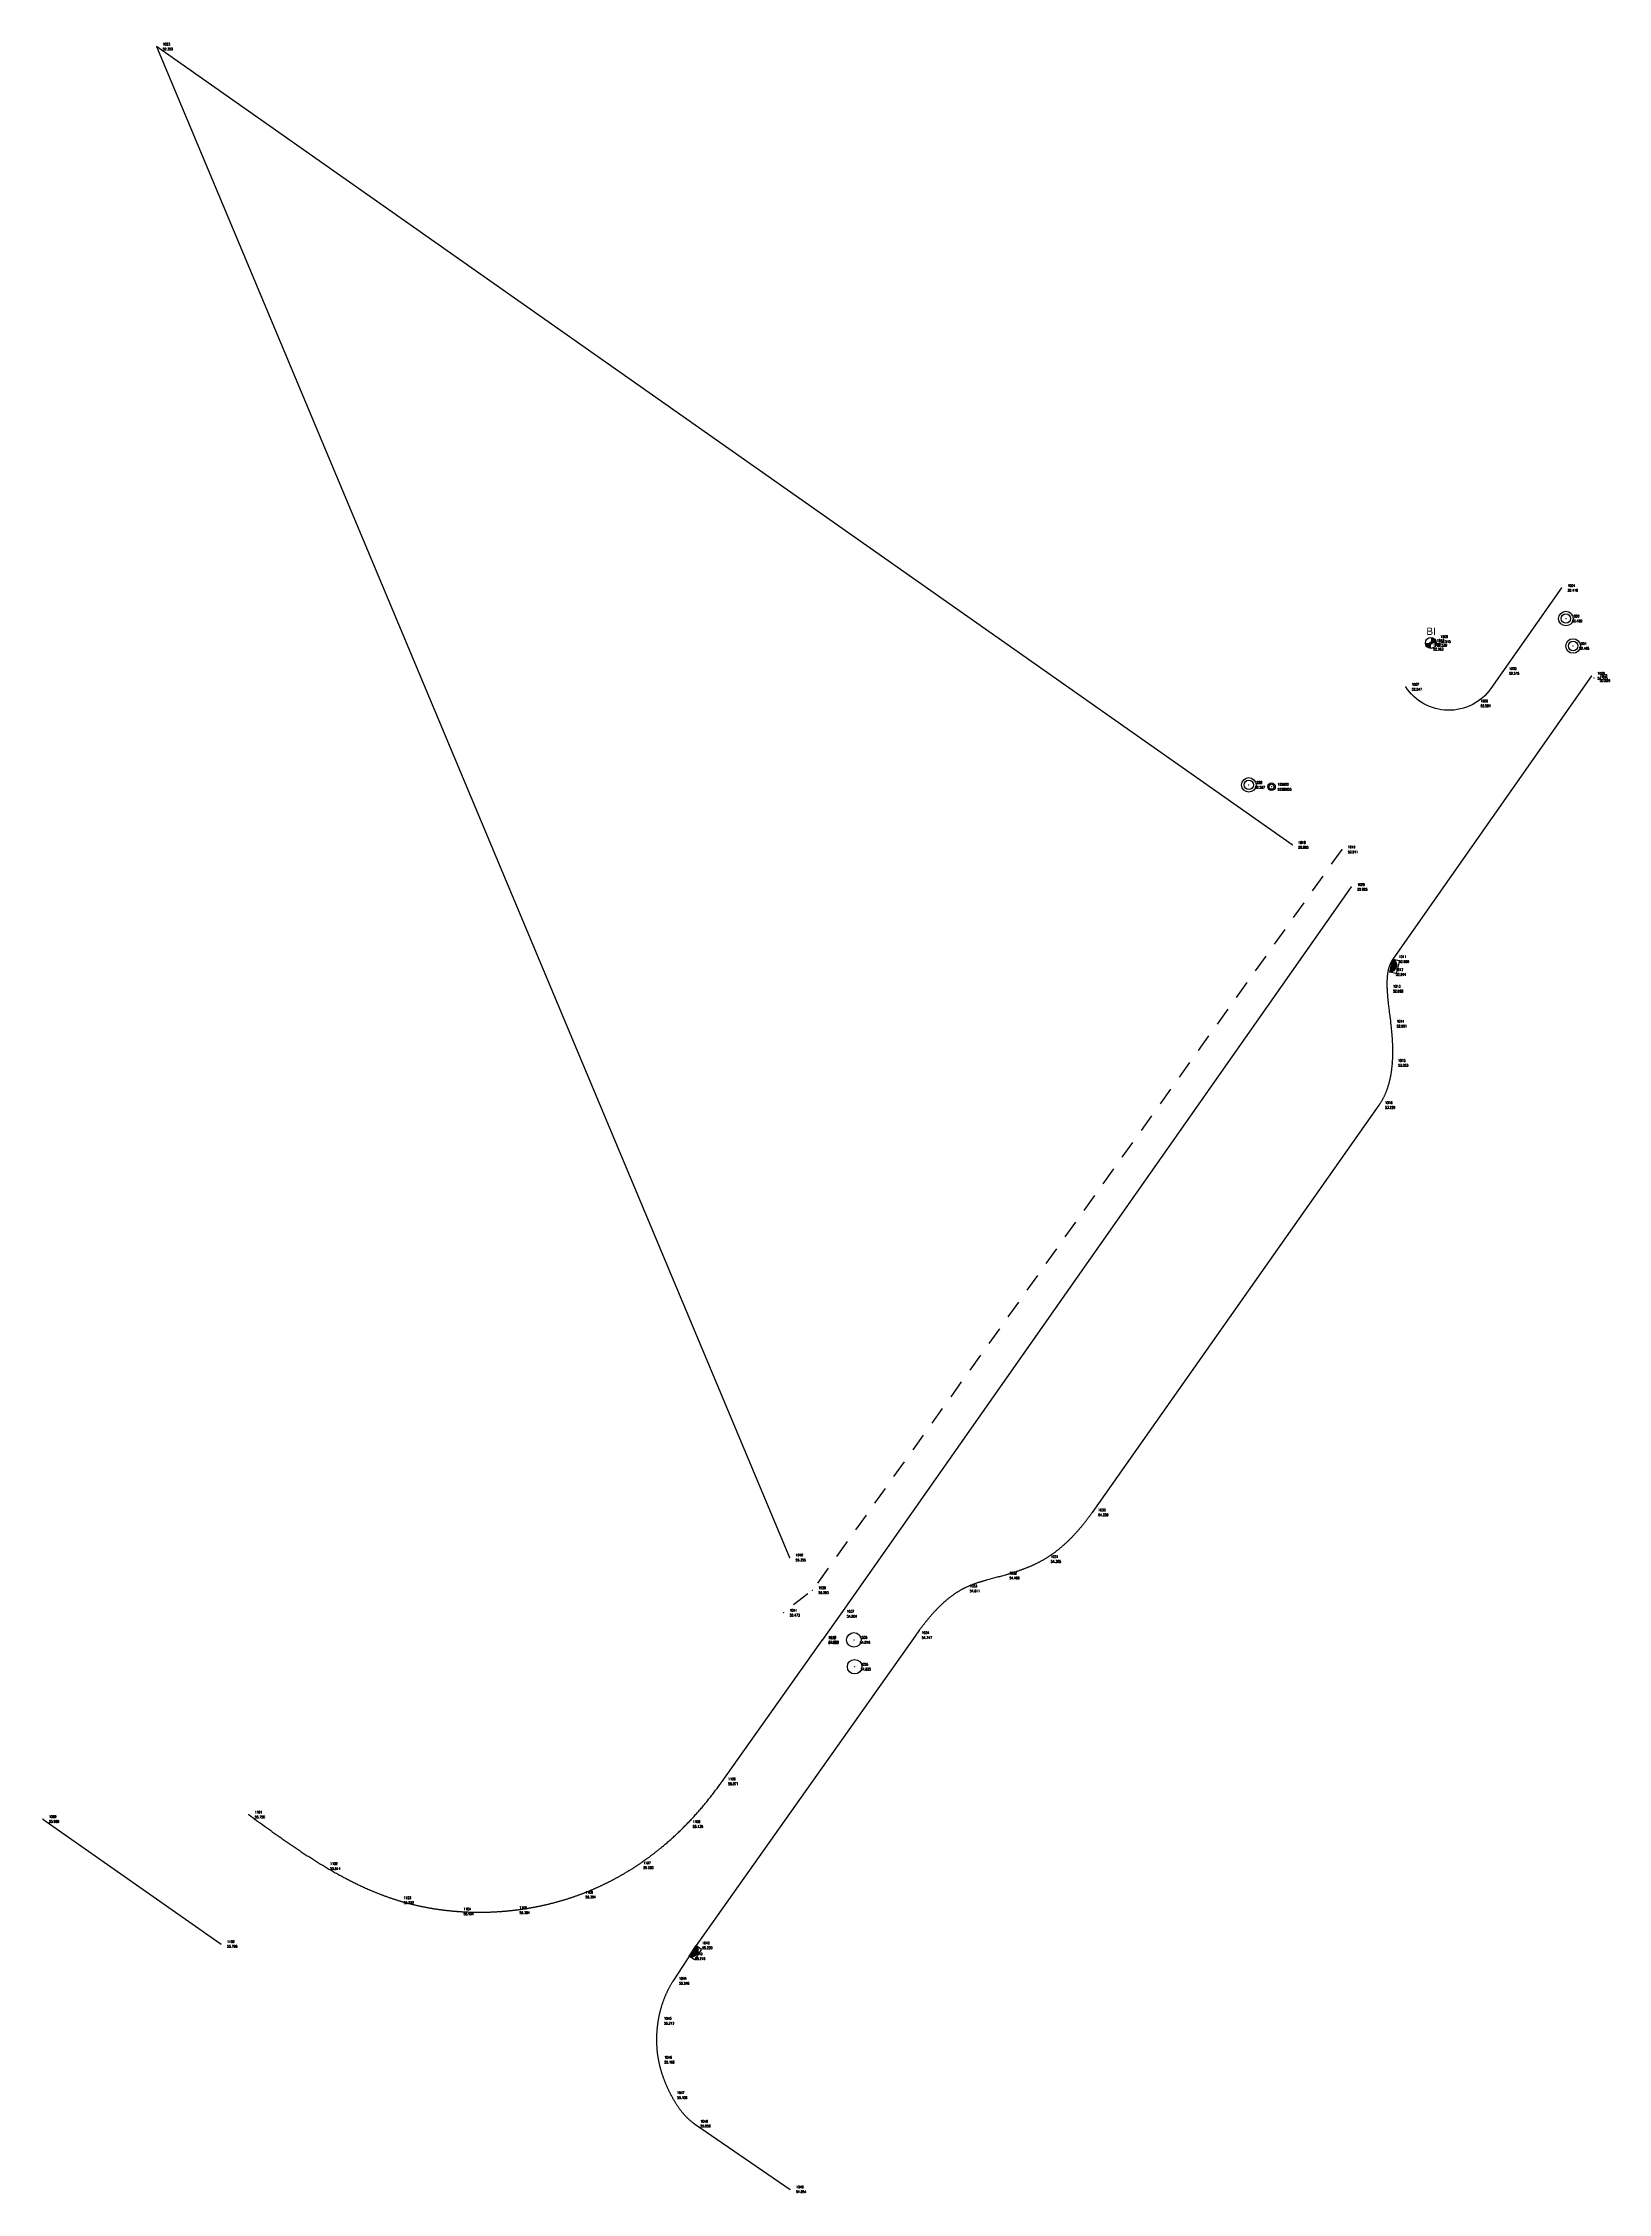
# Model space of a CAD drawing. Header units: millimetres. Extents: x 1351068 to 1351192, y 6240236 to 6240474.
# Drawn here: x 1351127.7 to 1351192.3, y 6240337.6 to 6240426.3 of the extents above; entities that cross this region are included whole.
import ezdxf
from ezdxf.enums import TextEntityAlignment as Align

# ---------------------------------------------------------------- set-up
doc = ezdxf.new("R2010")
doc.units = ezdxf.units.MM
doc.linetypes.add('CACHE', pattern=[9.525, 6.35, -3.175])
doc.linetypes.add('JIS_02_0.7', pattern=[1.35, 0.75, -0.6])
for name, color, linetype, lineweight in [('0_AEPS', 1, 'Continuous', 30), ('0_Bati Dur', 12, 'Continuous', 30), ('0_Bordure', 7, 'Continuous', 30), ('0_Chemin', 252, 'CACHE', 30), ('0_EPLUS', 140, 'Continuous', 30), ('0_EUS', 23, 'Continuous', 30), ('CALQUE_PTTOPO_ALT', 7, 'Continuous', 0), ('CALQUE_PTTOPO_MAT', 7, 'Continuous', 0), ('PTTOPO', 7, 'Continuous', 0)]:
    doc.layers.add(name, color=color, linetype=linetype, lineweight=lineweight)
doc.styles.get("Standard").update_dxf_attribs({"font": 'arial.ttf'})
doc.styles.add('Style-STANDARD', font='STANDARD.shx')

# ---------------------------------------------------------------- blocks, each defined once
blk = doc.blocks.new('PTTOPO')
at = {"layer": 'PTTOPO'}
blk.add_point((0, 0), dxfattribs=at)
at = {"layer": 'CALQUE_PTTOPO_ALT', "style": 'Style-STANDARD', "width": 0.8}
blk.add_attdef('ALT', text='', height=0.1, dxfattribs=at).set_placement((0.25, -0.1), align=Align.MIDDLE_LEFT)
at = {"layer": 'CALQUE_PTTOPO_MAT', "style": 'Style-STANDARD', "width": 0.8}
blk.add_attdef('MAT', text='', height=0.1, dxfattribs=at).set_placement((0.25, 0.1), align=Align.MIDDLE_LEFT)
blk = doc.blocks.new('U013')
at = {"color": 0}
blk.add_line((0, 0), (0, 0), dxfattribs=at)
for radius in [0.3, 0.195]:
    blk.add_circle((0, 0), radius, dxfattribs=at)
blk = doc.blocks.new('A006')
at = {"color": 0, "const_width": 0.225}
for points in [[(0.000034, -0.1125, -0.414214), (-0.1125, -0.000034, 0.173621)], [(-0.000034, 0.1125, -0.414214), (0.1125, 0.000034, 0.173621)]]:
    blk.add_lwpolyline(points, format="xyb", dxfattribs=at)
at = {"color": 0}
for radius in [0.225, 0.048726]:
    blk.add_circle((0, 0), radius, dxfattribs=at)
blk.add_text('BI', height=0.3, dxfattribs=at).set_placement((-0.185992, 0.33107))
blk = doc.blocks.new('W006')
at = {"color": 0}
for p, q in [((-0.295624, 0.017132), (-0.084632, 0.228124)), ((-0.290306, 0), (-0.055323, 0.234982)), ((-0.28342, 0.051787), (-0.119287, 0.21592)), ((-0.267855, 0), (-0.029249, 0.238606)), ((-0.258277, 0.09938), (-0.16688, 0.190777)), ((-0.245405, 0), (-0.005453, 0.239952)), ((-0.222954, 0), (0.016598, 0.239552)), ((-0.200503, 0), (0.037234, 0.237737)), ((-0.178053, 0), (0.056679, 0.234731)), ((-0.155602, 0), (0.075089, 0.230691)), ((-0.133151, 0), (0.092581, 0.225732)), ((-0.110701, 0), (0.109241, 0.219942)), ((-0.08825, 0), (0.125136, 0.213386)), ((-0.065799, 0), (0.140319, 0.206118)), ((-0.043349, 0), (0.154828, 0.198177)), ((-0.020898, 0), (0.168697, 0.189595)), ((0.001552, 0), (0.181947, 0.180394)), ((0.024003, 0), (0.194597, 0.170593)), ((0.046454, 0), (0.206657, 0.160204)), ((0.068904, 0), (0.218136, 0.149232)), ((0.091355, 0), (0.229035, 0.13768)), ((0.113806, 0), (0.239352, 0.125546)), ((0.136256, 0), (0.249079, 0.112822)), ((0.158707, 0), (0.258203, 0.099496)), ((0.181158, 0), (0.266706, 0.085549)), ((0.203608, 0), (0.274565, 0.070957)), ((0.226059, 0), (0.281746, 0.055688)), ((0.24851, 0), (0.288209, 0.0397)), ((0.27096, 0), (0.2939, 0.022939)), ((0.293411, 0), (0.298749, 0.005338))]:
    blk.add_line(p, q, dxfattribs=at)
blk.add_lwpolyline([(-0.3, 0.3), (0.3, 0.3), (0.3, 0), (-0.3, 0)], close=True, dxfattribs=at)
blk.add_arc((0, -0.0675), 0.3075, 12.680383, 167.319617, dxfattribs=at)
blk = doc.blocks.new('U014')
at = {"color": 0}
blk.add_line((0, 0), (0, 0), dxfattribs=at)
blk.add_circle((0, 0), 0.3, dxfattribs=at)

msp = doc.modelspace()

# ---------------------------------------------------------------- linework, layer by layer
at = {"layer": '0_Bati Dur', "elevation": 52.865, "flags": 128}
msp.add_lwpolyline([(1351179.24, 6240393.213), (1351179.242, 6240393.215), (1351132.378, 6240426.148), (1351158.497, 6240363.817)], dxfattribs=at)
at = {"layer": '0_Bordure', "flags": 128}
for points, elevation in [([(1351190.359, 6240403.815), (1351187.438, 6240399.669, -0.530816), (1351183.925, 6240399.736)], 52.419), ([(1351191.589, 6240400.19), (1351183.396, 6240388.504, 0.005843), (1351183.382, 6240388.483, 0.005764), (1351183.368, 6240388.463, 0.005679), (1351183.355, 6240388.441, 0.005588), (1351183.342, 6240388.42, 0.005492), (1351183.33, 6240388.398, 0.005392), (1351183.319, 6240388.377, 0.005287), (1351183.308, 6240388.354, 0.005179), (1351183.297, 6240388.332, 0.005068), (1351183.287, 6240388.31, 0.009795), (1351183.268, 6240388.264, 0.009327), (1351183.251, 6240388.217, 0.008852), (1351183.235, 6240388.17, 0.008374), (1351183.221, 6240388.122, 0.007899), (1351183.208, 6240388.073, 0.007431), (1351183.197, 6240388.024, 0.006972), (1351183.187, 6240387.974, 0.006525), (1351183.179, 6240387.924, 0.006091), (1351183.172, 6240387.874, 0.00567), (1351183.166, 6240387.822, 0.005263), (1351183.161, 6240387.771, 0.004871), (1351183.157, 6240387.72, 0.004492), (1351183.154, 6240387.668, 0.004126), (1351183.152, 6240387.616, 0.003771), (1351183.151, 6240387.564, 0.003427), (1351183.15, 6240387.511, 0.003093), (1351183.15, 6240387.459, 0.002767), (1351183.151, 6240387.407, 0.002448), (1351183.152, 6240387.355, 0.002133), (1351183.154, 6240387.303, 0.001863), (1351183.156, 6240387.252, 0.001783), (1351183.159, 6240387.2, 0.001708), (1351183.162, 6240387.149, 0.001632), (1351183.165, 6240387.098, 0.001554), (1351183.169, 6240387.047, 0.001475), (1351183.173, 6240386.996, 0.001394), (1351183.177, 6240386.946, 0.001311), (1351183.181, 6240386.896, 0.001227), (1351183.186, 6240386.845, 0.001142), (1351183.191, 6240386.795, 0.001055), (1351183.196, 6240386.746, 0.001847), (1351183.207, 6240386.646, 0.001489), (1351183.218, 6240386.547, 0.001125), (1351183.23, 6240386.449, 0.00114), (1351183.254, 6240386.252, -0.002222), (1351183.303, 6240385.86, -0.00144), (1351183.314, 6240385.762, -0.001637), (1351183.325, 6240385.663, -0.001833), (1351183.335, 6240385.564, -0.002027), (1351183.344, 6240385.465, -0.001086), (1351183.349, 6240385.416, -0.001135), (1351183.353, 6240385.366, -0.001183), (1351183.357, 6240385.317, -0.001232), (1351183.36, 6240385.267, -0.00128), (1351183.364, 6240385.217, -0.001328), (1351183.367, 6240385.167, -0.001376), (1351183.37, 6240385.117, -0.001424), (1351183.372, 6240385.067, -0.001472), (1351183.375, 6240385.017, -0.001519), (1351183.377, 6240384.967, -0.001567), (1351183.378, 6240384.917, -0.001614), (1351183.38, 6240384.867, -0.001661), (1351183.381, 6240384.817, -0.001708), (1351183.382, 6240384.767, -0.001755), (1351183.382, 6240384.717, -0.001801), (1351183.382, 6240384.666, -0.001847), (1351183.382, 6240384.616, -0.001893), (1351183.381, 6240384.566, -0.001939), (1351183.38, 6240384.515, -0.001984), (1351183.378, 6240384.465, -0.002028), (1351183.376, 6240384.414, -0.002073), (1351183.374, 6240384.363, -0.002116), (1351183.371, 6240384.313, -0.00216), (1351183.368, 6240384.262, -0.002202), (1351183.365, 6240384.211, -0.002258), (1351183.36, 6240384.161, -0.002322), (1351183.356, 6240384.11, -0.002387), (1351183.351, 6240384.059, -0.002454), (1351183.345, 6240384.008, -0.002522), (1351183.339, 6240383.957, -0.002592), (1351183.333, 6240383.907, -0.002664), (1351183.326, 6240383.856, -0.002737), (1351183.318, 6240383.805, -0.002813), (1351183.31, 6240383.755, -0.00289), (1351183.301, 6240383.705, -0.002969), (1351183.291, 6240383.654, -0.00305), (1351183.281, 6240383.604, -0.003133), (1351183.271, 6240383.554, -0.003218), (1351183.26, 6240383.505, -0.003304), (1351183.248, 6240383.455, -0.003393), (1351183.235, 6240383.406, -0.003483), (1351183.222, 6240383.357, -0.003575), (1351183.208, 6240383.308, -0.003669), (1351183.194, 6240383.259, -0.003764), (1351183.179, 6240383.211, -0.003861), (1351183.163, 6240383.163, -0.003959), (1351183.146, 6240383.115, -0.004059), (1351183.129, 6240383.068, -0.00416), (1351183.111, 6240383.021, -0.004262), (1351183.092, 6240382.975, -0.004364), (1351183.072, 6240382.928, -0.004468), (1351183.051, 6240382.883, -0.004571), (1351183.03, 6240382.837, -0.004675), (1351183.008, 6240382.792, -0.004778), (1351182.985, 6240382.748, -0.004881), (1351182.962, 6240382.704, -0.004983), (1351182.937, 6240382.661, -0.005084), (1351182.911, 6240382.618, -0.005184), (1351182.885, 6240382.575, -0.005281), (1351182.858, 6240382.533, -0.005376), (1351182.841, 6240382.508, -0.006627), (1351182.823, 6240382.483), (1351170.987, 6240365.678, -0.001218), (1351170.958, 6240365.637, -0.001238), (1351170.928, 6240365.597, -0.001258), (1351170.899, 6240365.556, -0.001278), (1351170.869, 6240365.515, -0.001299), (1351170.84, 6240365.475, -0.00132), (1351170.809, 6240365.434, -0.001342), (1351170.779, 6240365.394, -0.001363), (1351170.748, 6240365.354, -0.001385), (1351170.718, 6240365.314, -0.001408), (1351170.686, 6240365.274, -0.00143), (1351170.655, 6240365.235, -0.001453), (1351170.624, 6240365.195, -0.001476), (1351170.592, 6240365.156, -0.0015), (1351170.56, 6240365.117, -0.001524), (1351170.527, 6240365.078, -0.001548), (1351170.495, 6240365.039, -0.001573), (1351170.462, 6240365, -0.001598), (1351170.429, 6240364.962, -0.001623), (1351170.395, 6240364.924, -0.001649), (1351170.362, 6240364.886, -0.001675), (1351170.328, 6240364.848, -0.001702), (1351170.294, 6240364.811, -0.001729), (1351170.26, 6240364.773, -0.001756), (1351170.225, 6240364.736, -0.001783), (1351170.19, 6240364.7, -0.001811), (1351170.155, 6240364.663, -0.001839), (1351170.12, 6240364.627, -0.001868), (1351170.084, 6240364.591, -0.001897), (1351170.048, 6240364.555, -0.001927), (1351170.012, 6240364.52, -0.001956), (1351169.976, 6240364.485, -0.001986), (1351169.939, 6240364.45, -0.002017), (1351169.902, 6240364.415, -0.002048), (1351169.865, 6240364.381, -0.002079), (1351169.828, 6240364.348, -0.00211), (1351169.79, 6240364.314, -0.002142), (1351169.752, 6240364.281, -0.002174), (1351169.714, 6240364.248, -0.002207), (1351169.675, 6240364.216, -0.00224), (1351169.637, 6240364.184, -0.002273), (1351169.598, 6240364.152, -0.002306), (1351169.559, 6240364.121, -0.00234), (1351169.519, 6240364.09, -0.002373), (1351169.479, 6240364.059, -0.002407), (1351169.439, 6240364.029, -0.002442), (1351169.399, 6240363.999, -0.002476), (1351169.358, 6240363.97, -0.002511), (1351169.318, 6240363.941, -0.002545), (1351169.277, 6240363.913, -0.00258), (1351169.235, 6240363.885, -0.002615), (1351169.194, 6240363.857, -0.00265), (1351169.152, 6240363.83, -0.002685), (1351169.11, 6240363.803, -0.00272), (1351169.067, 6240363.777, -0.002755), (1351169.025, 6240363.751, -0.002738), (1351168.982, 6240363.726, -0.002688), (1351168.938, 6240363.701, -0.002638), (1351168.895, 6240363.677, -0.002587), (1351168.851, 6240363.653, -0.002536), (1351168.807, 6240363.63, -0.002485), (1351168.763, 6240363.607, -0.002433), (1351168.719, 6240363.584, -0.002381), (1351168.674, 6240363.562, -0.002329), (1351168.629, 6240363.541, -0.002276), (1351168.584, 6240363.519, -0.002224), (1351168.539, 6240363.499, -0.002171), (1351168.493, 6240363.478, -0.002119), (1351168.448, 6240363.458, -0.002066), (1351168.402, 6240363.438, -0.002014), (1351168.356, 6240363.419, -0.001961), (1351168.309, 6240363.4, -0.001909), (1351168.263, 6240363.381, -0.001857), (1351168.216, 6240363.363, -0.001805), (1351168.169, 6240363.345, -0.001753), (1351168.123, 6240363.327, -0.001701), (1351168.075, 6240363.31, -0.00165), (1351168.028, 6240363.293, -0.001599), (1351167.981, 6240363.276, -0.001548), (1351167.933, 6240363.259, -0.001497), (1351167.886, 6240363.243, -0.001446), (1351167.838, 6240363.227, -0.001396), (1351167.79, 6240363.212, -0.001346), (1351167.742, 6240363.196, -0.001296), (1351167.694, 6240363.181, -0.001246), (1351167.646, 6240363.166, -0.001197), (1351167.597, 6240363.151, -0.001148), (1351167.549, 6240363.137, -0.001099), (1351167.5, 6240363.123, -0.00105), (1351167.452, 6240363.108, -0.001002), (1351167.403, 6240363.095, -0.001857), (1351167.305, 6240363.067, -0.001437), (1351167.208, 6240363.041, -0.001265), (1351167.012, 6240362.989, 0.003919), (1351166.622, 6240362.884, 0.001103), (1351166.573, 6240362.87, 0.001241), (1351166.525, 6240362.856, 0.001379), (1351166.477, 6240362.842, 0.001519), (1351166.429, 6240362.828, 0.001659), (1351166.381, 6240362.813, 0.0018), (1351166.333, 6240362.798, 0.001942), (1351166.286, 6240362.783, 0.002084), (1351166.238, 6240362.767, 0.002227), (1351166.191, 6240362.751, 0.002371), (1351166.144, 6240362.734, 0.002515), (1351166.098, 6240362.718, 0.00266), (1351166.051, 6240362.7, 0.002804), (1351166.005, 6240362.682, 0.002949), (1351165.959, 6240362.664, 0.003094), (1351165.913, 6240362.645, 0.003238), (1351165.868, 6240362.625, 0.003382), (1351165.823, 6240362.605, 0.003525), (1351165.778, 6240362.585, 0.003667), (1351165.733, 6240362.563, 0.003807), (1351165.689, 6240362.541, 0.003855), (1351165.645, 6240362.519, 0.00379), (1351165.602, 6240362.495, 0.003723), (1351165.558, 6240362.471, 0.003656), (1351165.516, 6240362.447, 0.003589), (1351165.473, 6240362.421, 0.003521), (1351165.431, 6240362.395, 0.003453), (1351165.389, 6240362.369, 0.003385), (1351165.347, 6240362.342, 0.003317), (1351165.306, 6240362.314, 0.003249), (1351165.265, 6240362.286, 0.003181), (1351165.225, 6240362.257, 0.003113), (1351165.184, 6240362.228, 0.003046), (1351165.144, 6240362.198, 0.00298), (1351165.105, 6240362.167, 0.002913), (1351165.065, 6240362.136, 0.002848), (1351165.026, 6240362.105, 0.002783), (1351164.988, 6240362.073, 0.002718), (1351164.949, 6240362.04, 0.002655), (1351164.911, 6240362.007, 0.002592), (1351164.873, 6240361.974, 0.002529), (1351164.835, 6240361.94, 0.002468), (1351164.798, 6240361.906, 0.002407), (1351164.761, 6240361.872, 0.002347), (1351164.724, 6240361.837, 0.002288), (1351164.688, 6240361.801, 0.00223), (1351164.652, 6240361.766, 0.002172), (1351164.616, 6240361.73, 0.002115), (1351164.58, 6240361.693, 0.002059), (1351164.545, 6240361.656, 0.002004), (1351164.51, 6240361.619, 0.00195), (1351164.475, 6240361.582, 0.001896), (1351164.441, 6240361.544, 0.001843), (1351164.406, 6240361.506, 0.001791), (1351164.372, 6240361.468, 0.00174), (1351164.339, 6240361.43, 0.001689), (1351164.305, 6240361.391, 0.001639), (1351164.272, 6240361.352, 0.00159), (1351164.239, 6240361.313, 0.001541), (1351164.206, 6240361.274, 0.001493), (1351164.174, 6240361.234, 0.001446), (1351164.142, 6240361.194, 0.001399), (1351164.11, 6240361.154, 0.001352), (1351164.078, 6240361.114, 0.001306), (1351164.046, 6240361.074, 0.001261), (1351164.015, 6240361.034, 0.001216), (1351163.984, 6240360.994, 0.001171), (1351163.953, 6240360.953, 0.001127), (1351163.923, 6240360.912, 0.001083), (1351163.892, 6240360.872, 0.00104), (1351163.862, 6240360.831, 0.00195), (1351163.802, 6240360.75, 0.001779), (1351163.753, 6240360.681, 0.002873), (1351163.705, 6240360.613), (1351154.645, 6240347.815), (1351153.692, 6240346.35, 0.003316), (1351153.665, 6240346.308, 0.003288), (1351153.639, 6240346.266, 0.003261), (1351153.613, 6240346.223, 0.003234), (1351153.588, 6240346.18, 0.003208), (1351153.563, 6240346.136, 0.003182), (1351153.539, 6240346.092, 0.003156), (1351153.515, 6240346.048, 0.00313), (1351153.492, 6240346.004, 0.003105), (1351153.469, 6240345.959, 0.003081), (1351153.447, 6240345.914, 0.003057), (1351153.426, 6240345.868, 0.003033), (1351153.405, 6240345.823, 0.00301), (1351153.384, 6240345.777, 0.002987), (1351153.364, 6240345.73, 0.002965), (1351153.345, 6240345.684, 0.002944), (1351153.326, 6240345.637, 0.002923), (1351153.308, 6240345.59, 0.002902), (1351153.29, 6240345.543, 0.002883), (1351153.273, 6240345.496, 0.002863), (1351153.256, 6240345.448, 0.002845), (1351153.24, 6240345.4, 0.002827), (1351153.225, 6240345.352, 0.002809), (1351153.21, 6240345.304, 0.002792), (1351153.195, 6240345.256, 0.002776), (1351153.181, 6240345.207, 0.002761), (1351153.168, 6240345.159, 0.002746), (1351153.155, 6240345.11, 0.002732), (1351153.142, 6240345.061, 0.002718), (1351153.131, 6240345.011, 0.002705), (1351153.119, 6240344.962, 0.002693), (1351153.109, 6240344.913, 0.002682), (1351153.098, 6240344.863, 0.002671), (1351153.089, 6240344.814, 0.002661), (1351153.08, 6240344.764, 0.002651), (1351153.071, 6240344.714, 0.002645), (1351153.063, 6240344.664, 0.002646), (1351153.055, 6240344.614, 0.002646), (1351153.048, 6240344.564, 0.002648), (1351153.042, 6240344.514, 0.002649), (1351153.036, 6240344.464, 0.002651), (1351153.03, 6240344.414, 0.002654), (1351153.025, 6240344.364, 0.002657), (1351153.021, 6240344.313, 0.00266), (1351153.017, 6240344.263, 0.002664), (1351153.014, 6240344.213, 0.002668), (1351153.011, 6240344.163, 0.002673), (1351153.009, 6240344.112, 0.002677), (1351153.007, 6240344.062, 0.002683), (1351153.006, 6240344.012, 0.002689), (1351153.005, 6240343.961, 0.002695), (1351153.005, 6240343.911, 0.002701), (1351153.006, 6240343.861, 0.002708), (1351153.007, 6240343.811, 0.002715), (1351153.008, 6240343.76, 0.002723), (1351153.01, 6240343.71, 0.002731), (1351153.013, 6240343.66, 0.00274), (1351153.016, 6240343.61, 0.002748), (1351153.02, 6240343.56, 0.002758), (1351153.024, 6240343.51, 0.002767), (1351153.029, 6240343.46, 0.002777), (1351153.035, 6240343.411, 0.002787), (1351153.04, 6240343.361, 0.002798), (1351153.047, 6240343.311, 0.002809), (1351153.054, 6240343.262, 0.00282), (1351153.062, 6240343.212, 0.002832), (1351153.07, 6240343.163, 0.002844), (1351153.078, 6240343.114, 0.002848), (1351153.088, 6240343.065, 0.002824), (1351153.098, 6240343.016, 0.0028), (1351153.108, 6240342.967, 0.002776), (1351153.119, 6240342.919, 0.002751), (1351153.13, 6240342.87, 0.002725), (1351153.142, 6240342.822, 0.002699), (1351153.155, 6240342.773, 0.002673), (1351153.168, 6240342.725, 0.002647), (1351153.181, 6240342.677, 0.00262), (1351153.195, 6240342.629, 0.002593), (1351153.21, 6240342.582, 0.002566), (1351153.225, 6240342.534, 0.002538), (1351153.24, 6240342.486, 0.002511), (1351153.256, 6240342.439, 0.002483), (1351153.273, 6240342.392, 0.002455), (1351153.29, 6240342.345, 0.002427), (1351153.307, 6240342.298, 0.002399), (1351153.325, 6240342.251, 0.002371), (1351153.344, 6240342.204, 0.002343), (1351153.363, 6240342.158, 0.002314), (1351153.382, 6240342.111, 0.002286), (1351153.402, 6240342.065, 0.002258), (1351153.422, 6240342.019, 0.00223), (1351153.442, 6240341.973, 0.002202), (1351153.464, 6240341.927, 0.002174), (1351153.485, 6240341.881, 0.002146), (1351153.507, 6240341.835, 0.002119), (1351153.529, 6240341.79, 0.002091), (1351153.552, 6240341.745, 0.002064), (1351153.575, 6240341.699, 0.002036), (1351153.599, 6240341.654, 0.002031), (1351153.623, 6240341.609, 0.002136), (1351153.647, 6240341.564, 0.002248), (1351153.672, 6240341.52, 0.002362), (1351153.697, 6240341.475, 0.002477), (1351153.722, 6240341.431, 0.002595), (1351153.748, 6240341.387, 0.002714), (1351153.775, 6240341.344, 0.002836), (1351153.802, 6240341.3, 0.00296), (1351153.829, 6240341.257, 0.003087), (1351153.857, 6240341.215, 0.003215), (1351153.886, 6240341.173, 0.003347), (1351153.915, 6240341.131, 0.00348), (1351153.944, 6240341.09, 0.003616), (1351153.974, 6240341.049, 0.003754), (1351154.005, 6240341.008, 0.003894), (1351154.036, 6240340.969, 0.004037), (1351154.068, 6240340.929, 0.004181), (1351154.1, 6240340.891, 0.004327), (1351154.133, 6240340.853, 0.004474), (1351154.166, 6240340.815, 0.004622), (1351154.2, 6240340.779, 0.004771), (1351154.235, 6240340.743, 0.00492), (1351154.271, 6240340.707, 0.00507), (1351154.307, 6240340.673, 0.005218), (1351154.343, 6240340.639, 0.005366), (1351154.381, 6240340.606, 0.005511), (1351154.419, 6240340.574, 0.005654), (1351154.458, 6240340.543, 0.005794), (1351154.498, 6240340.512, 0.00593), (1351154.515, 6240340.499, 0.00518), (1351154.553, 6240340.472), (1351154.569, 6240340.461), (1351158.518, 6240337.752)], 52.525), ([(1351136.179, 6240353.211, 0.001006), (1351136.826, 6240352.741, 0.001258), (1351137.151, 6240352.508, 0.001761), (1351137.477, 6240352.276, 0.001069), (1351137.641, 6240352.161, 0.001195), (1351137.805, 6240352.047, 0.001321), (1351137.97, 6240351.934, 0.001446), (1351138.136, 6240351.822, 0.001572), (1351138.302, 6240351.711, 0.001697), (1351138.469, 6240351.6, 0.001821), (1351138.637, 6240351.491, 0.001946), (1351138.806, 6240351.384, 0.001019), (1351138.89, 6240351.33, 0.00105), (1351138.975, 6240351.277, 0.001081), (1351139.06, 6240351.224, 0.001112), (1351139.146, 6240351.172, 0.001142), (1351139.231, 6240351.12, 0.001173), (1351139.317, 6240351.068, 0.001207), (1351139.404, 6240351.017, 0.001243), (1351139.49, 6240350.966, 0.001278), (1351139.577, 6240350.916, 0.001314), (1351139.664, 6240350.866, 0.001349), (1351139.751, 6240350.816, 0.001385), (1351139.839, 6240350.767, 0.001422), (1351139.927, 6240350.719, 0.001458), (1351140.015, 6240350.671, 0.001495), (1351140.103, 6240350.623, 0.001532), (1351140.192, 6240350.576, 0.001569), (1351140.281, 6240350.53, 0.001606), (1351140.37, 6240350.484, 0.001643), (1351140.46, 6240350.439, 0.001681), (1351140.55, 6240350.394, 0.001719), (1351140.64, 6240350.35, 0.001757), (1351140.73, 6240350.306, 0.001795), (1351140.821, 6240350.264, 0.001834), (1351140.912, 6240350.222, 0.001872), (1351141.003, 6240350.18, 0.001911), (1351141.095, 6240350.14, 0.00195), (1351141.187, 6240350.1, 0.001989), (1351141.279, 6240350.06, 0.001009), (1351141.325, 6240350.041, 0.001019), (1351141.371, 6240350.022, 0.001029), (1351141.418, 6240350.003, 0.001038), (1351141.464, 6240349.984, 0.001048), (1351141.511, 6240349.965, 0.001058), (1351141.557, 6240349.947, 0.001068), (1351141.604, 6240349.929, 0.001078), (1351141.65, 6240349.911, 0.001087), (1351141.697, 6240349.893, 0.001097), (1351141.744, 6240349.876, 0.001107), (1351141.791, 6240349.858, 0.001117), (1351141.838, 6240349.841, 0.001127), (1351141.885, 6240349.824, 0.001137), (1351141.932, 6240349.807, 0.001146), (1351141.979, 6240349.791, 0.001156), (1351142.027, 6240349.775, 0.001166), (1351142.074, 6240349.759, 0.001176), (1351142.122, 6240349.743, 0.001186), (1351142.169, 6240349.727, 0.001195), (1351142.217, 6240349.712, 0.001205), (1351142.264, 6240349.697, 0.001215), (1351142.312, 6240349.682, 0.001221), (1351142.36, 6240349.667, 0.001217), (1351142.408, 6240349.652, 0.001212), (1351142.456, 6240349.638, 0.001208), (1351142.504, 6240349.624, 0.001203), (1351142.552, 6240349.61, 0.001199), (1351142.6, 6240349.597, 0.001195), (1351142.648, 6240349.584, 0.00119), (1351142.697, 6240349.57, 0.001186), (1351142.745, 6240349.558, 0.001182), (1351142.794, 6240349.545, 0.001177), (1351142.842, 6240349.533, 0.001173), (1351142.891, 6240349.52, 0.001169), (1351142.939, 6240349.508, 0.001165), (1351142.988, 6240349.497, 0.001161), (1351143.037, 6240349.485, 0.001156), (1351143.086, 6240349.474, 0.001152), (1351143.134, 6240349.463, 0.001148), (1351143.183, 6240349.452, 0.001144), (1351143.232, 6240349.441, 0.00114), (1351143.281, 6240349.431, 0.001136), (1351143.33, 6240349.421, 0.001132), (1351143.379, 6240349.411, 0.001128), (1351143.429, 6240349.401, 0.001124), (1351143.478, 6240349.392, 0.001121), (1351143.527, 6240349.383, 0.001117), (1351143.576, 6240349.373, 0.001113), (1351143.626, 6240349.365, 0.001109), (1351143.675, 6240349.356, 0.001106), (1351143.725, 6240349.348, 0.001102), (1351143.774, 6240349.339, 0.001098), (1351143.823, 6240349.331, 0.001095), (1351143.873, 6240349.324, 0.001091), (1351143.923, 6240349.316, 0.001088), (1351143.972, 6240349.309, 0.001084), (1351144.022, 6240349.302, 0.001081), (1351144.071, 6240349.295, 0.001077), (1351144.121, 6240349.288, 0.001074), (1351144.171, 6240349.282, 0.001071), (1351144.221, 6240349.276, 0.001067), (1351144.27, 6240349.27, 0.001064), (1351144.32, 6240349.264, 0.001061), (1351144.37, 6240349.258, 0.001058), (1351144.42, 6240349.253, 0.001054), (1351144.47, 6240349.248, 0.001051), (1351144.52, 6240349.243, 0.001048), (1351144.57, 6240349.238, 0.001045), (1351144.619, 6240349.233, 0.001042), (1351144.669, 6240349.229, 0.001039), (1351144.719, 6240349.225, 0.001036), (1351144.769, 6240349.221, 0.001034), (1351144.819, 6240349.217, 0.001033), (1351144.869, 6240349.214, 0.001032), (1351144.919, 6240349.21, 0.001032), (1351144.969, 6240349.207, 0.001031), (1351145.019, 6240349.204, 0.001031), (1351145.069, 6240349.202, 0.00103), (1351145.119, 6240349.199, 0.00103), (1351145.169, 6240349.197, 0.001029), (1351145.219, 6240349.195, 0.001029), (1351145.269, 6240349.193, 0.001028), (1351145.32, 6240349.191, 0.001028), (1351145.37, 6240349.19, 0.001027), (1351145.42, 6240349.189, 0.001027), (1351145.47, 6240349.188, 0.001026), (1351145.52, 6240349.187, 0.001026), (1351145.57, 6240349.186, 0.001025), (1351145.62, 6240349.186, 0.001025), (1351145.67, 6240349.186, 0.001024), (1351145.72, 6240349.186, 0.001024), (1351145.77, 6240349.186, 0.001023), (1351145.82, 6240349.186, 0.001023), (1351145.87, 6240349.187, 0.001023), (1351145.92, 6240349.188, 0.001022), (1351145.97, 6240349.189, 0.001022), (1351146.02, 6240349.19, 0.001021), (1351146.07, 6240349.191, 0.001021), (1351146.12, 6240349.193, 0.001021), (1351146.17, 6240349.195, 0.00102), (1351146.22, 6240349.197, 0.00102), (1351146.27, 6240349.199, 0.001019), (1351146.32, 6240349.201, 0.001019), (1351146.37, 6240349.204, 0.001019), (1351146.42, 6240349.207, 0.001018), (1351146.47, 6240349.21, 0.001018), (1351146.52, 6240349.213, 0.001018), (1351146.57, 6240349.217, 0.001017), (1351146.62, 6240349.22, 0.001017), (1351146.67, 6240349.224, 0.001017), (1351146.72, 6240349.228, 0.001017), (1351146.77, 6240349.233, 0.001016), (1351146.82, 6240349.237, 0.001016), (1351146.87, 6240349.242, 0.001016), (1351146.92, 6240349.247, 0.001015), (1351146.969, 6240349.252, 0.001015), (1351147.019, 6240349.257, 0.001015), (1351147.069, 6240349.263, 0.001015), (1351147.119, 6240349.268, 0.001016), (1351147.168, 6240349.274, 0.001017), (1351147.218, 6240349.28, 0.001018), (1351147.268, 6240349.287, 0.001019), (1351147.318, 6240349.293, 0.001021), (1351147.367, 6240349.3, 0.001022), (1351147.417, 6240349.307, 0.001024), (1351147.466, 6240349.314, 0.001025), (1351147.516, 6240349.321, 0.001026), (1351147.566, 6240349.329, 0.001028), (1351147.615, 6240349.336, 0.001029), (1351147.665, 6240349.344, 0.001031), (1351147.714, 6240349.352, 0.001032), (1351147.764, 6240349.361, 0.001034), (1351147.813, 6240349.369, 0.001036), (1351147.862, 6240349.378, 0.001037), (1351147.912, 6240349.387, 0.001039), (1351147.961, 6240349.396, 0.001041), (1351148.01, 6240349.405, 0.001042), (1351148.059, 6240349.415, 0.001044), (1351148.108, 6240349.425, 0.001046), (1351148.158, 6240349.435, 0.001048), (1351148.207, 6240349.445, 0.001049), (1351148.256, 6240349.455, 0.001051), (1351148.305, 6240349.466, 0.001053), (1351148.354, 6240349.477, 0.001055), (1351148.403, 6240349.488, 0.001057), (1351148.451, 6240349.499, 0.001059), (1351148.5, 6240349.51, 0.001061), (1351148.549, 6240349.522, 0.001063), (1351148.598, 6240349.534, 0.001065), (1351148.646, 6240349.546, 0.001067), (1351148.695, 6240349.558, 0.001069), (1351148.743, 6240349.571, 0.001071), (1351148.792, 6240349.583, 0.001073), (1351148.84, 6240349.596, 0.001075), (1351148.889, 6240349.609, 0.001077), (1351148.937, 6240349.623, 0.001079), (1351148.985, 6240349.636, 0.001081), (1351149.034, 6240349.65, 0.001083), (1351149.082, 6240349.664, 0.001086), (1351149.13, 6240349.678, 0.001088), (1351149.178, 6240349.692, 0.00109), (1351149.226, 6240349.707, 0.001092), (1351149.274, 6240349.721, 0.001095), (1351149.322, 6240349.736, 0.001097), (1351149.369, 6240349.751, 0.001099), (1351149.417, 6240349.767, 0.001102), (1351149.465, 6240349.782, 0.001104), (1351149.512, 6240349.798, 0.001106), (1351149.56, 6240349.814, 0.001109), (1351149.607, 6240349.83, 0.001111), (1351149.654, 6240349.847, 0.001114), (1351149.702, 6240349.863, 0.001116), (1351149.749, 6240349.88, 0.001119), (1351149.796, 6240349.897, 0.001121), (1351149.843, 6240349.915, 0.00112), (1351149.89, 6240349.932, 0.001119), (1351149.937, 6240349.95, 0.001117), (1351149.984, 6240349.968, 0.001115), (1351150.03, 6240349.986, 0.001114), (1351150.077, 6240350.004, 0.001112), (1351150.124, 6240350.023, 0.001111), (1351150.17, 6240350.041, 0.001109), (1351150.217, 6240350.06, 0.001108), (1351150.263, 6240350.079, 0.001107), (1351150.309, 6240350.099, 0.001105), (1351150.355, 6240350.118, 0.001104), (1351150.401, 6240350.138, 0.001102), (1351150.447, 6240350.158, 0.001101), (1351150.493, 6240350.178, 0.0011), (1351150.539, 6240350.199, 0.001098), (1351150.585, 6240350.219, 0.001097), (1351150.63, 6240350.24, 0.001096), (1351150.676, 6240350.261, 0.001095), (1351150.721, 6240350.282, 0.001093), (1351150.767, 6240350.303, 0.001092), (1351150.812, 6240350.325, 0.001091), (1351150.857, 6240350.347, 0.00109), (1351150.902, 6240350.369, 0.001089), (1351150.947, 6240350.391, 0.001088), (1351150.992, 6240350.413, 0.001087), (1351151.037, 6240350.436, 0.001086), (1351151.081, 6240350.458, 0.001085), (1351151.126, 6240350.481, 0.001084), (1351151.17, 6240350.504, 0.001083), (1351151.215, 6240350.528, 0.001082), (1351151.259, 6240350.551, 0.001081), (1351151.303, 6240350.575, 0.00108), (1351151.347, 6240350.599, 0.001079), (1351151.391, 6240350.623, 0.001078), (1351151.435, 6240350.647, 0.001077), (1351151.479, 6240350.672, 0.001076), (1351151.522, 6240350.696, 0.001075), (1351151.566, 6240350.721, 0.001075), (1351151.609, 6240350.746, 0.001074), (1351151.653, 6240350.771, 0.001073), (1351151.696, 6240350.797, 0.001073), (1351151.739, 6240350.822, 0.001072), (1351151.782, 6240350.848, 0.001071), (1351151.825, 6240350.874, 0.001071), (1351151.867, 6240350.9, 0.00107), (1351151.91, 6240350.926, 0.001069), (1351151.953, 6240350.953, 0.001069), (1351151.995, 6240350.98, 0.001068), (1351152.037, 6240351.006, 0.001068), (1351152.08, 6240351.033, 0.001067), (1351152.122, 6240351.061, 0.001067), (1351152.164, 6240351.088, 0.001066), (1351152.205, 6240351.116, 0.001065), (1351152.247, 6240351.143, 0.001062), (1351152.289, 6240351.171, 0.00106), (1351152.33, 6240351.199, 0.001057), (1351152.372, 6240351.228, 0.001054), (1351152.413, 6240351.256, 0.001052), (1351152.454, 6240351.285, 0.001049), (1351152.495, 6240351.314, 0.001047), (1351152.536, 6240351.342, 0.001044), (1351152.577, 6240351.372, 0.001041), (1351152.617, 6240351.401, 0.001039), (1351152.658, 6240351.43, 0.001036), (1351152.698, 6240351.46, 0.001034), (1351152.738, 6240351.49, 0.001031), (1351152.779, 6240351.52, 0.001029), (1351152.819, 6240351.55, 0.001026), (1351152.858, 6240351.58, 0.001024), (1351152.898, 6240351.611, 0.001021), (1351152.938, 6240351.641, 0.001019), (1351152.977, 6240351.672, 0.001016), (1351153.017, 6240351.703, 0.001014), (1351153.056, 6240351.734, 0.001011), (1351153.095, 6240351.765, 0.001009), (1351153.134, 6240351.797, 0.001006), (1351153.173, 6240351.828, 0.001004), (1351153.212, 6240351.86, 0.001002), (1351153.25, 6240351.892, 0.001996), (1351153.327, 6240351.956, 0.001987), (1351153.404, 6240352.021, 0.001978), (1351153.48, 6240352.087, 0.001969), (1351153.555, 6240352.153, 0.00196), (1351153.63, 6240352.219, 0.001952), (1351153.704, 6240352.287, 0.001943), (1351153.778, 6240352.354, 0.001935), (1351153.851, 6240352.423, 0.001927), (1351153.924, 6240352.492, 0.001918), (1351153.996, 6240352.561, 0.001911), (1351154.067, 6240352.631, 0.001903), (1351154.139, 6240352.702, 0.001895), (1351154.209, 6240352.773, 0.001888), (1351154.279, 6240352.845, 0.001873), (1351154.349, 6240352.917, 0.001856), (1351154.417, 6240352.989, 0.001839), (1351154.486, 6240353.063, 0.001823), (1351154.554, 6240353.136, 0.001806), (1351154.621, 6240353.21, 0.00179), (1351154.688, 6240353.285, 0.001773), (1351154.754, 6240353.36, 0.001757), (1351154.82, 6240353.436, 0.001741), (1351154.885, 6240353.512, 0.001725), (1351154.949, 6240353.588, 0.001709), (1351155.013, 6240353.665, 0.001693), (1351155.077, 6240353.742, 0.001677), (1351155.14, 6240353.82, 0.001661), (1351155.203, 6240353.898, 0.001646), (1351155.265, 6240353.977, 0.00163), (1351155.326, 6240354.056, 0.001615), (1351155.387, 6240354.135, 0.0016), (1351155.447, 6240354.215, 0.001585), (1351155.507, 6240354.295, 0.00157), (1351155.567, 6240354.376, 0.001555), (1351155.626, 6240354.457, 0.00154), (1351155.67, 6240354.519, 0.002362), (1351155.715, 6240354.582), (1351159.861, 6240360.427)], 55.75)]:
    msp.add_lwpolyline(points, format="xyb", dxfattribs=dict(at, elevation=elevation))
for points, elevation in [([(1351181.679, 6240391.48), (1351160.612, 6240361.494), (1351159.845, 6240360.405)], 52.925), ([(1351127.686, 6240353.028), (1351135.036, 6240347.874)], 55.969)]:
    msp.add_lwpolyline(points, dxfattribs=dict(at, elevation=elevation))
at = {"layer": '0_Chemin', "linetype": 'JIS_02_0.7', "elevation": 52.911, "flags": 128}
msp.add_lwpolyline([(1351181.29, 6240393.025), (1351159.44, 6240362.468), (1351158.255, 6240361.541)], dxfattribs=at)

# ---------------------------------------------------------------- block references
at = {"layer": '0_AEPS'}
msp.add_blockref('A006', (1351184.963, 6240401.547, 52.539), dxfattribs=at)
at = {"layer": '0_EPLUS'}
for p, xscale, yscale, rotation in [((1351183.333, 6240388.238, 52.906), 0.9127558895819902, 0.9127558895819902, 256.7483662659159), ((1351154.498, 6240347.59, 55.22), 0.8947738644857501, 0.8947738644857501, 236.6504944133809)]:
    msp.add_blockref('W006', p, dxfattribs=dict(at, xscale=xscale, yscale=yscale, rotation=rotation))
at = {"layer": '0_EUS'}
for name, p in [('U013', (1351190.537, 6240402.554, 52.429)), ('U013', (1351190.833, 6240401.422, 52.465)), ('U013', (1351177.451, 6240395.69, 52.587)), ('U014', (1351161.151, 6240360.42, 54.816)), ('U014', (1351161.183, 6240359.313, 54.825))]:
    msp.add_blockref(name, p, dxfattribs=at)
at = {"layer": '0_EUS', "xscale": 0.5237705622822447, "yscale": 0.5237705622822447, "rotation": 358.9240024373033}
msp.add_blockref('U013', (1351178.387, 6240395.613, 52.695), dxfattribs=at)
at = {"layer": 'PTTOPO'}
for p, values in [((1351132.378, 6240426.148, 52.35), {'ALT': '52.350', 'MAT': '1023'}), ((1351190.359, 6240403.815, 52.419), {'ALT': '52.419', 'MAT': '1004'}), ((1351190.537, 6240402.554, 52.429), {'ALT': '52.429', 'MAT': '1000'}), ((1351185.113, 6240401.703, 52.515), {'ALT': '52.515', 'MAT': '1009'}), ((1351184.813, 6240401.392, 52.563), {'ALT': '52.563', 'MAT': '1008'}), ((1351184.963, 6240401.547, 52.539), {'ALT': '52.539', 'MAT': '1010'}), ((1351190.833, 6240401.422, 52.465), {'ALT': '52.465', 'MAT': '1001'}), ((1351187.946, 6240400.39, 52.515), {'ALT': '52.515', 'MAT': '1005'}), ((1351191.589, 6240400.19, 52.525), {'ALT': '52.525', 'MAT': '1002'}), ((1351191.69, 6240400.095, 52.626), {'ALT': '52.626', 'MAT': '1003'}), ((1351183.925, 6240399.736, 52.547), {'ALT': '52.547', 'MAT': '1007'}), ((1351186.764, 6240399.054, 52.564), {'ALT': '52.564', 'MAT': '1006'}), ((1351177.451, 6240395.69, 52.587), {'ALT': '52.587', 'MAT': '1020'}), ((1351178.387, 6240395.613, 52.695), {'ALT': '52.695', 'MAT': '1021'}), ((1351178.544, 6240395.61, 52.655), {'ALT': '52.655', 'MAT': '1022'}), ((1351179.24, 6240393.213, 52.865), {'ALT': '52.865', 'MAT': '1017'}), ((1351179.242, 6240393.215, 52.873), {'ALT': '52.873', 'MAT': '1018'}), ((1351181.29, 6240393.025, 52.911), {'ALT': '52.911', 'MAT': '1019'}), ((1351181.679, 6240391.48, 52.925), {'ALT': '52.925', 'MAT': '1029'}), ((1351183.396, 6240388.504, 52.906), {'ALT': '52.906', 'MAT': '1011'}), ((1351183.27, 6240387.971, 52.944), {'ALT': '52.944', 'MAT': '1012'}), ((1351183.155, 6240387.284, 52.92), {'ALT': '52.920', 'MAT': '1013'}), ((1351183.306, 6240385.837, 52.951), {'ALT': '52.951', 'MAT': '1014'}), ((1351183.365, 6240384.221, 53.053), {'ALT': '53.053', 'MAT': '1015'}), ((1351182.823, 6240382.483, 53.229), {'ALT': '53.229', 'MAT': '1016'}), ((1351170.987, 6240365.678, 54.239), {'ALT': '54.239', 'MAT': '1030'}), ((1351158.497, 6240363.817, 55.355), {'ALT': '55.355', 'MAT': '1040'}), ((1351169.03, 6240363.754, 54.355), {'ALT': '54.355', 'MAT': '1031'}), ((1351167.321, 6240363.072, 54.496), {'ALT': '54.496', 'MAT': '1032'}), ((1351159.44, 6240362.468, 55.293), {'ALT': '55.293', 'MAT': '1039'}), ((1351165.686, 6240362.54, 54.611), {'ALT': '54.611', 'MAT': '1033'}), ((1351158.255, 6240361.541, 55.473), {'ALT': '55.473', 'MAT': '1041'}), ((1351160.612, 6240361.494, 54.804), {'ALT': '54.804', 'MAT': '1037'}), ((1351159.845, 6240360.405, 54.833), {'ALT': '54.833', 'MAT': '1038'}), ((1351159.861, 6240360.427, 54.859), {'ALT': '54.859', 'MAT': '1110'}), ((1351161.151, 6240360.42, 54.816), {'ALT': '54.816', 'MAT': '1036'}), ((1351163.705, 6240360.613, 54.747), {'ALT': '54.747', 'MAT': '1034'}), ((1351161.183, 6240359.313, 54.825), {'ALT': '54.825', 'MAT': '1035'}), ((1351155.715, 6240354.582, 55.071), {'ALT': '55.071', 'MAT': '1109'}), ((1351127.686, 6240353.028, 55.969), {'ALT': '55.969', 'MAT': '1099'}), ((1351136.179, 6240353.211, 55.75), {'ALT': '55.750', 'MAT': '1101'}), ((1351154.255, 6240352.82, 55.136), {'ALT': '55.136', 'MAT': '1108'}), ((1351152.212, 6240351.12, 55.22), {'ALT': '55.220', 'MAT': '1107'}), ((1351139.289, 6240351.085, 55.614), {'ALT': '55.614', 'MAT': '1102'}), ((1351142.325, 6240349.678, 55.522), {'ALT': '55.522', 'MAT': '1103'}), ((1351149.827, 6240349.909, 55.304), {'ALT': '55.304', 'MAT': '1106'}), ((1351144.793, 6240349.219, 55.454), {'ALT': '55.454', 'MAT': '1104'}), ((1351147.103, 6240349.266, 55.384), {'ALT': '55.384', 'MAT': '1105'}), ((1351135.036, 6240347.874, 55.798), {'ALT': '55.798', 'MAT': '1100'}), ((1351154.645, 6240347.815, 55.22), {'ALT': '55.220', 'MAT': '1042'}), ((1351154.35, 6240347.366, 55.216), {'ALT': '55.216', 'MAT': '1043'}), ((1351153.692, 6240346.35, 55.246), {'ALT': '55.246', 'MAT': '1044'}), ((1351153.069, 6240344.703, 55.212), {'ALT': '55.212', 'MAT': '1045'}), ((1351153.081, 6240343.1, 55.166), {'ALT': '55.166', 'MAT': '1046'}), ((1351153.608, 6240341.637, 55.106), {'ALT': '55.106', 'MAT': '1047'}), ((1351154.569, 6240340.461, 55.05), {'ALT': '55.050', 'MAT': '1048'}), ((1351158.518, 6240337.752, 54.854), {'ALT': '54.854', 'MAT': '1049'})]:
    msp.add_blockref('PTTOPO', p, dxfattribs=at).add_auto_attribs(values)

doc.saveas('drawing.dxf')
